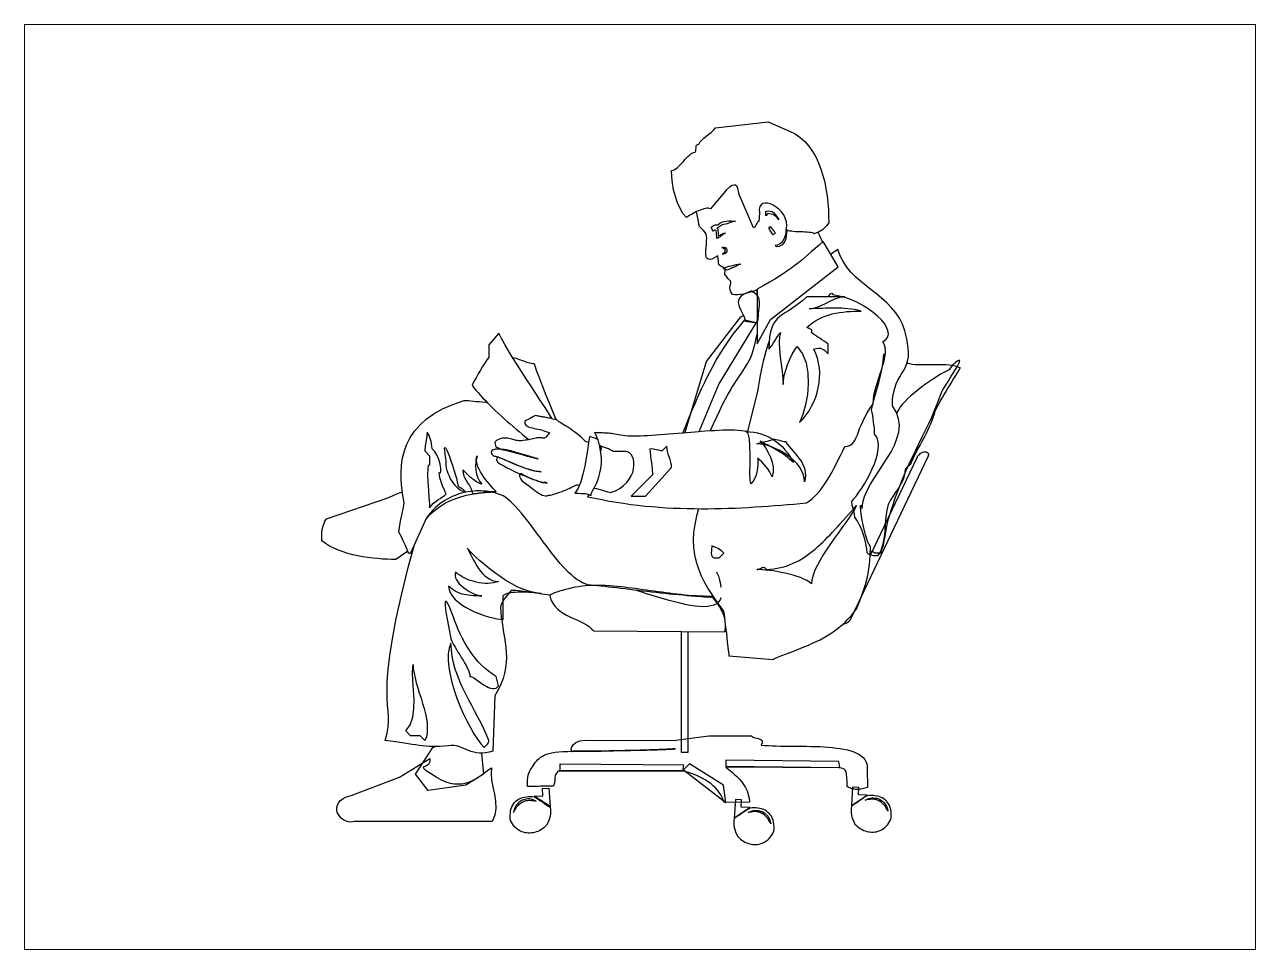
# Paper-space layout 'figure37' of a CAD drawing. Extents: x 1 to 637, y -1 to 476.
# The model-space entities are those that its viewports show. They can reach past a viewport. Long polylines and large blocks are cut down to what shows.
import ezdxf

# ---------------------------------------------------------------- set-up
doc = ezdxf.new("R2010")
doc.units = 0
doc.header["$MEASUREMENT"] = 0
doc.layers.get('0').update_dxf_attribs({"linetype": 'CONTINUOUS'})

msp = doc.modelspace()

# ---------------------------------------------------------------- linework, layer by layer
at = {"linetype": 'Continuous'}
for points in [[(144.3236, 57.0335), (144.3564, 57.0193), (144.365, 57.0149), (144.3727, 57.0095), (144.3797, 57.0032), (144.3859, 56.9962), (144.3915, 56.9883), (144.3964, 56.9799), (144.4006, 56.9708), (144.4043, 56.9613), (144.4074, 56.9515), (144.4101, 56.9413), (144.412, 56.931), (144.4137, 56.9204), (144.415, 56.9099), (144.4157, 56.8996), (144.4162, 56.8894), (144.4164, 56.8794), (144.4127, 56.8749), (144.4097, 56.8715), (144.4073, 56.8691), (144.4052, 56.8675), (144.4031, 56.8663), (144.4006, 56.8652), (144.3978, 56.864), (144.3941, 56.8624), (144.3931, 56.8633), (144.3913, 56.8638), (144.389, 56.8643), (144.3864, 56.8647), (144.3832, 56.865), (144.3799, 56.8652), (144.3764, 56.8654), (144.3727, 56.8656), (144.369, 56.8657), (144.3655, 56.8657), (144.3622, 56.8661), (144.3592, 56.8663), (144.3564, 56.8666), (144.3543, 56.8672), (144.3526, 56.8677), (144.3515, 56.8686), (144.3522, 56.8749), (144.3517, 56.8806), (144.3499, 56.8863), (144.3475, 56.8913), (144.3442, 56.8959), (144.3403, 56.8999), (144.3361, 56.9034), (144.3317, 56.9061), (144.3273, 56.908), (144.3229, 56.9091), (144.3191, 56.9092), (144.3156, 56.9085), (144.3129, 56.9068), (144.311, 56.904), (144.3101, 56.8999), (144.3105, 56.8947), (144.3096, 56.8815), (144.3084, 56.8812), (144.3073, 56.88), (144.3063, 56.8784), (144.3054, 56.8766), (144.3045, 56.8747), (144.3035, 56.8731), (144.3024, 56.8719), (144.3012, 56.8715), (144.2793, 56.9225), (144.2786, 56.9278), (144.2777, 56.9318), (144.2763, 56.9348), (144.2744, 56.9366), (144.2719, 56.9369), (144.2688, 56.936), (144.2647, 56.9336), (144.26, 56.9297), (144.2356, 56.9006), (144.2341, 56.9013), (144.2323, 56.9015), (144.2302, 56.9015), (144.2279, 56.9012), (144.2255, 56.9006), (144.2228, 56.8998), (144.22, 56.8987), (144.2174, 56.8975), (144.2146, 56.8963), (144.2118, 56.8948), (144.2092, 56.8934), (144.2067, 56.892), (144.2044, 56.8908), (144.2023, 56.8894), (144.2006, 56.8884), (144.199, 56.8873), (144.1937, 56.8934), (144.1892, 56.9012), (144.1853, 56.9099), (144.1822, 56.9196), (144.1795, 56.9297), (144.1778, 56.9399), (144.1766, 56.9497), (144.1762, 56.959), (144.1783, 56.9594), (144.1804, 56.9602), (144.1827, 56.9616), (144.1848, 56.9634), (144.1873, 56.9655), (144.1895, 56.968), (144.1918, 56.9704), (144.1943, 56.973), (144.1965, 56.9757), (144.1988, 56.9781), (144.2011, 56.9806), (144.2036, 56.9827), (144.2057, 56.9844), (144.2079, 56.9858), (144.21, 56.9867), (144.2121, 56.9871), (144.2132, 56.989), (144.2135, 56.9911), (144.2137, 56.993), (144.2137, 56.995), (144.2139, 56.9967), (144.2144, 56.9979), (144.2157, 56.9988), (144.2179, 56.9992), (144.2197, 57.0025), (144.2223, 57.0056), (144.2256, 57.0086), (144.2293, 57.0116), (144.2332, 57.0144), (144.2369, 57.0174), (144.2404, 57.0205), (144.2435, 57.0241), (144.3236, 57.0335)], [(144.307, 56.7767), (144.3021, 56.7749), (144.2965, 56.7732), (144.2912, 56.7716), (144.2861, 56.7704), (144.2814, 56.7697), (144.277, 56.7693), (144.273, 56.7695), (144.2693, 56.77), (144.2668, 56.7737), (144.2656, 56.7769), (144.2654, 56.7798), (144.2658, 56.7827), (144.2663, 56.7851), (144.2668, 56.7872), (144.2668, 56.7893), (144.266, 56.7912), (144.2647, 56.7916), (144.2635, 56.7925), (144.2626, 56.7939), (144.2618, 56.7955), (144.2607, 56.7969), (144.2598, 56.7983), (144.2586, 56.7991), (144.2574, 56.7995), (144.2583, 56.8088), (144.2484, 56.8151), (144.2469, 56.8289), (144.2426, 56.8261), (144.2386, 56.8242), (144.2351, 56.8233), (144.2321, 56.8237), (144.2298, 56.826), (144.2286, 56.8303), (144.2284, 56.8372), (144.2297, 56.8468), (144.2298, 56.8519), (144.23, 56.8558), (144.2297, 56.8591), (144.229, 56.8619), (144.2277, 56.8643), (144.2256, 56.867), (144.2227, 56.87), (144.2188, 56.8736), (144.2181, 56.8773), (144.2174, 56.8819), (144.2165, 56.8866), (144.2155, 56.8917), (144.2143, 56.8961)], [(144.32, 56.8964), (144.3236, 56.8973), (144.3268, 56.8971), (144.3298, 56.8963), (144.3324, 56.8945), (144.3345, 56.8922), (144.3366, 56.8896), (144.3384, 56.8866), (144.3399, 56.8836), (144.3384, 56.8859), (144.3368, 56.8878), (144.335, 56.8896), (144.3331, 56.8908), (144.331, 56.8919), (144.3285, 56.8927), (144.3259, 56.8931), (144.3231, 56.8933), (144.32, 56.8901), (144.32, 56.8919), (144.32, 56.8938), (144.32, 56.8954), (144.32, 56.8964)], [(144.2414, 56.8679), (144.2398, 56.8663), (144.2388, 56.8679), (144.2377, 56.8705), (144.2367, 56.8726), (144.2383, 56.8738), (144.2398, 56.8749), (144.2411, 56.8756), (144.2421, 56.8759), (144.2434, 56.8763), (144.2444, 56.8764), (144.2456, 56.8764), (144.247, 56.8764), (144.2498, 56.8787), (144.253, 56.8803), (144.2565, 56.8814), (144.26, 56.8819), (144.2635, 56.8822), (144.2672, 56.8822), (144.2707, 56.882), (144.274, 56.882), (144.2712, 56.8814), (144.2684, 56.8805), (144.266, 56.8796), (144.2637, 56.8787), (144.2612, 56.8778), (144.2588, 56.8771), (144.2561, 56.8766), (144.2533, 56.8764), (144.253, 56.8761), (144.2523, 56.8752), (144.2511, 56.8743), (144.2497, 56.8735), (144.2483, 56.8726), (144.247, 56.8717), (144.246, 56.8712), (144.2455, 56.871), (144.247, 56.8694), (144.2472, 56.867), (144.2474, 56.8643), (144.2476, 56.8615), (144.2477, 56.8591), (144.2486, 56.8598), (144.2498, 56.8605), (144.2514, 56.8612), (144.253, 56.8621), (144.2547, 56.8628), (144.2563, 56.8633), (144.2579, 56.8636), (144.2589, 56.8638), (144.2574, 56.8631), (144.2556, 56.8621), (144.2539, 56.8608), (144.2521, 56.8594), (144.2504, 56.858), (144.2486, 56.8568), (144.247, 56.8558), (144.2455, 56.8551), (144.2453, 56.858), (144.2451, 56.861), (144.2448, 56.864), (144.2446, 56.867), (144.2441, 56.8675), (144.2434, 56.8677), (144.2425, 56.8679), (144.2414, 56.8679)], [(144.3247, 56.8717), (144.325, 56.8705), (144.3257, 56.8689), (144.3264, 56.8675), (144.3273, 56.8659), (144.3282, 56.8643), (144.3293, 56.8629), (144.3303, 56.8617), (144.3312, 56.8607), (144.3321, 56.8614), (144.3331, 56.8622), (144.3342, 56.8631), (144.335, 56.8638), (144.3342, 56.8649), (144.3333, 56.8659), (144.3324, 56.867), (144.3314, 56.8684), (144.3305, 56.8696), (144.3294, 56.8708), (144.3284, 56.8721), (144.3271, 56.8733), (144.3247, 56.8717)], [(144.351, 56.8679), (144.3508, 56.8642), (144.3499, 56.8601), (144.3487, 56.8563), (144.3468, 56.8526), (144.3445, 56.8494), (144.3415, 56.847), (144.3382, 56.8452), (144.3343, 56.8447), (144.3359, 56.8431), (144.341, 56.8437), (144.3449, 56.8454), (144.3478, 56.848), (144.3499, 56.8514), (144.3513, 56.8552), (144.352, 56.8596), (144.3524, 56.864), (144.3526, 56.8686), (144.3524, 56.8686), (144.352, 56.8686), (144.3515, 56.8682), (144.351, 56.8679)], [(144.3996, 56.8648), (144.4022, 56.8598), (144.4069, 56.8498), (144.4069, 56.85)], [(144.2176, 56.4428), (144.2144, 56.4317), (144.2116, 56.4189), (144.21, 56.4066), (144.2093, 56.3949), (144.2099, 56.3835), (144.2113, 56.3724), (144.2137, 56.3616), (144.2172, 56.3511), (144.2214, 56.3405), (144.2267, 56.33), (144.2327, 56.3193), (144.2397, 56.3086), (144.2474, 56.2976), (144.2558, 56.2862), (144.2561, 56.2844), (144.257, 56.2769), (144.2584, 56.2655), (144.26, 56.2522), (144.2614, 56.2389), (144.2628, 56.2275), (144.2637, 56.2201), (144.264, 56.2183), (144.3308, 56.2127), (144.3352, 56.2145), (144.3398, 56.2164), (144.3449, 56.2185), (144.3503, 56.2206), (144.3557, 56.2227), (144.3615, 56.225), (144.3675, 56.2273), (144.3736, 56.2297), (144.3796, 56.2322), (144.3855, 56.2346), (144.3915, 56.2373), (144.3973, 56.2401), (144.4031, 56.2427), (144.4083, 56.2457), (144.4136, 56.2485), (144.4183, 56.2515), (144.4229, 56.2546), (144.4271, 56.2578), (144.4311, 56.2608), (144.4348, 56.2637), (144.4381, 56.2667), (144.4413, 56.2697), (144.4441, 56.2725), (144.4465, 56.2751), (144.4488, 56.2776), (144.4509, 56.2799), (144.4527, 56.282), (144.4542, 56.2839), (144.4556, 56.2857), (144.4569, 56.2872), (144.4577, 56.2885), (144.4585, 56.2893), (144.4639, 56.302), (144.4684, 56.3146), (144.4723, 56.3269), (144.4753, 56.339), (144.4774, 56.3507), (144.479, 56.3623), (144.4798, 56.3735), (144.4802, 56.3844), (144.4762, 56.3919), (144.4727, 56.4029), (144.4695, 56.4156), (144.467, 56.428), (144.4653, 56.4389), (144.4648, 56.4461), (144.4655, 56.4482), (144.4674, 56.4433), (144.4683, 56.4522), (144.4711, 56.4615), (144.4751, 56.4708), (144.4802, 56.4804), (144.4862, 56.4901), (144.4926, 56.4999), (144.4991, 56.5097), (144.5054, 56.5197), (144.5114, 56.5297), (144.5165, 56.5397), (144.5205, 56.5498), (144.5233, 56.5598), (144.5242, 56.5698), (144.523, 56.5798), (144.5196, 56.5898), (144.5135, 56.5996), (144.5139, 56.6103), (144.5151, 56.6193), (144.517, 56.627), (144.5193, 56.6335), (144.5219, 56.6391), (144.5247, 56.644), (144.5275, 56.6487), (144.5303, 56.6531), (144.533, 56.6577), (144.5351, 56.6627), (144.5368, 56.6682), (144.5379, 56.6747), (144.538, 56.6824), (144.5373, 56.6913), (144.5354, 56.702), (144.5324, 56.7145), (144.5289, 56.7245), (144.5242, 56.7336), (144.5186, 56.742), (144.5121, 56.7497), (144.5049, 56.7571), (144.4972, 56.7639), (144.4893, 56.7706), (144.4811, 56.777), (144.473, 56.7835), (144.4649, 56.7902), (144.4574, 56.797), (144.4502, 56.804), (144.4439, 56.8118), (144.4383, 56.82), (144.4336, 56.8289), (144.4302, 56.8387), (144.428, 56.8372), (144.4255, 56.8354), (144.4225, 56.8333), (144.4196, 56.8311)], [(144.2533, 56.8416), (144.2546, 56.841), (144.2556, 56.8403), (144.2567, 56.8398), (144.2574, 56.8391), (144.2574, 56.8344), (144.2542, 56.8312), (144.2549, 56.8316), (144.256, 56.8321), (144.2572, 56.8324), (144.2583, 56.8331), (144.2595, 56.8337), (144.2604, 56.8344), (144.2611, 56.8351), (144.2612, 56.8359), (144.2612, 56.8375), (144.2611, 56.8384), (144.2605, 56.8389), (144.2598, 56.8395), (144.2597, 56.8409), (144.2588, 56.8409), (144.2579, 56.841), (144.257, 56.841), (144.2563, 56.8412), (144.2554, 56.8414), (144.2547, 56.8414), (144.254, 56.8416), (144.2533, 56.8416)], [(144.307, 56.7781), (144.3072, 56.6943), (144.3273, 56.7316), (144.4309, 56.8123), (144.4078, 56.8507), (144.4015, 56.8452), (144.3955, 56.8402), (144.3901, 56.8354), (144.385, 56.8309), (144.3799, 56.8265), (144.375, 56.8224), (144.3701, 56.8184), (144.365, 56.8144), (144.3598, 56.8104), (144.354, 56.8063), (144.348, 56.8023), (144.3413, 56.7979), (144.334, 56.7933), (144.3259, 56.7886), (144.317, 56.7835), (144.307, 56.7781)], [(144.2819, 56.8161), (144.2782, 56.8154), (144.2746, 56.8149), (144.2709, 56.814), (144.2674, 56.8133), (144.2639, 56.8125), (144.2605, 56.8116), (144.2575, 56.8107), (144.2549, 56.8098), (144.2563, 56.8091), (144.2574, 56.8086), (144.2584, 56.8081), (144.2597, 56.8079), (144.2611, 56.8077), (144.2628, 56.8082), (144.2653, 56.8091), (144.2684, 56.8105), (144.2698, 56.8109), (144.2714, 56.8116), (144.2733, 56.8125), (144.2753, 56.8137), (144.277, 56.8147), (144.2789, 56.8156), (144.2805, 56.8161), (144.2819, 56.8161)], [(144.307, 56.7681), (144.307, 56.7781)], [(144.0502, 56.4641), (144.0481, 56.4611), (144.0591, 56.4587), (144.0702, 56.4566), (144.0812, 56.4545), (144.0922, 56.4526), (144.1031, 56.451), (144.1142, 56.4494), (144.125, 56.4482), (144.1359, 56.4469), (144.1466, 56.4461), (144.1574, 56.4452), (144.1681, 56.4443), (144.1788, 56.4438), (144.1895, 56.4434), (144.2002, 56.4431), (144.2107, 56.4429), (144.2213, 56.4427), (144.2318, 56.4427), (144.2421, 56.4429), (144.2525, 56.4431), (144.2628, 56.4434), (144.2732, 56.4438), (144.2833, 56.4441), (144.2935, 56.4447), (144.3037, 56.4454), (144.3136, 56.4459), (144.3236, 56.4466), (144.3336, 56.4475), (144.3435, 56.4482), (144.3533, 56.4491), (144.3631, 56.4499), (144.3727, 56.4508), (144.3824, 56.4517), (144.3869, 56.4547), (144.3913, 56.4582), (144.3953, 56.462), (144.3994, 56.4662), (144.4032, 56.4708), (144.4069, 56.4757), (144.4106, 56.4808), (144.4141, 56.4864), (144.4176, 56.492), (144.4209, 56.498), (144.4243, 56.5043), (144.4276, 56.5106), (144.4309, 56.5172), (144.4343, 56.5239), (144.4376, 56.5309), (144.4409, 56.5379), (144.4448, 56.5383), (144.4479, 56.5392), (144.4506, 56.5406), (144.4528, 56.5425), (144.4548, 56.5451), (144.4567, 56.5481), (144.4583, 56.5516), (144.46, 56.5556), (144.4616, 56.56), (144.4635, 56.5651), (144.4658, 56.5704), (144.4683, 56.5761), (144.4714, 56.5823), (144.4749, 56.5889), (144.4791, 56.5958), (144.4842, 56.6031), (144.4846, 56.6094), (144.4854, 56.6158), (144.4868, 56.6224), (144.4886, 56.6291), (144.4907, 56.6357), (144.4928, 56.6424), (144.4949, 56.6491), (144.4972, 56.6556), (144.4991, 56.6619), (144.5007, 56.668), (144.5019, 56.674), (144.5028, 56.6796), (144.503, 56.6847), (144.5025, 56.6896), (144.5012, 56.6938), (144.499, 56.6976), (144.5037, 56.701), (144.5065, 56.7052), (144.5075, 56.7097), (144.5068, 56.7146), (144.5047, 56.7201), (144.5014, 56.7255), (144.4967, 56.7311), (144.4909, 56.7369), (144.4842, 56.7423), (144.4767, 56.7478), (144.4686, 56.7528), (144.46, 56.7574), (144.4509, 56.7616), (144.4416, 56.7651), (144.4379, 56.7662), (144.4379, 56.7662)], [(144.2902, 56.7718), (144.2826, 56.7678), (144.2789, 56.7628), (144.2782, 56.7574), (144.2796, 56.7516), (144.2823, 56.7457), (144.2851, 56.7399), (144.2875, 56.7343), (144.2886, 56.729), (144.2905, 56.729), (144.2924, 56.7287), (144.2947, 56.7285), (144.297, 56.7281), (144.2993, 56.7278), (144.3016, 56.7276), (144.3035, 56.7273), (144.3054, 56.7273), (144.3086, 56.7306), (144.3089, 56.7386), (144.3096, 56.7458), (144.3105, 56.7522), (144.3107, 56.7578), (144.31, 56.7627), (144.3079, 56.7672), (144.304, 56.7713), (144.2977, 56.7751), (144.297, 56.7749), (144.2961, 56.7746), (144.2951, 56.7741), (144.2938, 56.7735), (144.2928, 56.7728), (144.2917, 56.7723), (144.2909, 56.772), (144.2902, 56.7718)], [(144.3827, 56.7192), (144.3869, 56.7231), (144.3913, 56.7266), (144.396, 56.7295), (144.4008, 56.7323), (144.4059, 56.7348), (144.4109, 56.7367), (144.4162, 56.7385), (144.4216, 56.7401), (144.4271, 56.7413), (144.4327, 56.7423), (144.4383, 56.743), (144.4439, 56.7437), (144.4495, 56.7441), (144.4549, 56.7444), (144.4606, 56.7446), (144.466, 56.7446), (144.4607, 56.7458), (144.4555, 56.7469), (144.4504, 56.7476), (144.4455, 56.7481), (144.4406, 56.7486), (144.4357, 56.7488), (144.4309, 56.749), (144.4262, 56.749), (144.4215, 56.749), (144.4167, 56.7488), (144.4118, 56.7488), (144.4069, 56.7486), (144.402, 56.7485), (144.3969, 56.7483), (144.3917, 56.7481), (144.3864, 56.7481), (144.3897, 56.7483), (144.3932, 56.7488), (144.3966, 56.7499), (144.3999, 56.7509), (144.4034, 56.7523), (144.4067, 56.7539), (144.4102, 56.7555), (144.4136, 56.7572), (144.4169, 56.759), (144.4204, 56.7606), (144.4237, 56.7621), (144.4272, 56.7635), (144.4306, 56.7646), (144.4339, 56.7656), (144.4374, 56.7662), (144.4407, 56.7663), (144.3827, 56.7663), (144.3768, 56.7607), (144.3708, 56.756), (144.3652, 56.7518), (144.3599, 56.7483), (144.3548, 56.7451), (144.3501, 56.7422), (144.3457, 56.7392), (144.3415, 56.736), (144.3378, 56.7325), (144.3345, 56.7287), (144.3317, 56.7243), (144.3293, 56.719), (144.3275, 56.7127), (144.3261, 56.7053), (144.3252, 56.6968), (144.3249, 56.6866), (144.3275, 56.6894), (144.3298, 56.6925), (144.3319, 56.6959), (144.334, 56.6992), (144.3359, 56.7025), (144.338, 56.7059), (144.3403, 56.709), (144.3429, 56.712), (144.341, 56.7053), (144.3405, 56.6964), (144.341, 56.6861), (144.3421, 56.6748), (144.3436, 56.6633), (144.345, 56.6519), (144.3461, 56.6414), (144.3466, 56.6322), (144.3471, 56.6385), (144.3485, 56.6459), (144.3506, 56.6541), (144.3534, 56.6626), (144.3568, 56.671), (144.3603, 56.6787), (144.3643, 56.6852), (144.3683, 56.6903), (144.3764, 56.6792), (144.3817, 56.6655), (144.3843, 56.6501), (144.385, 56.6336), (144.3838, 56.617), (144.381, 56.6012), (144.3769, 56.5867), (144.3718, 56.5744), (144.3771, 56.58), (144.3818, 56.586), (144.3862, 56.5924), (144.3901, 56.5991), (144.3934, 56.6059), (144.3964, 56.613), (144.3987, 56.6203), (144.4004, 56.6277), (144.4017, 56.6352), (144.4024, 56.6428), (144.4025, 56.6503), (144.402, 56.6578), (144.4008, 56.6652), (144.399, 56.6726), (144.3967, 56.6797), (144.3936, 56.6866), (144.3973, 56.6876), (144.4006, 56.688), (144.4034, 56.6878), (144.4059, 56.6871), (144.4081, 56.6859), (144.4104, 56.6841), (144.4127, 56.6818), (144.4153, 56.6794), (144.4153, 56.6938), (144.4125, 56.6964), (144.4094, 56.6987), (144.406, 56.7008), (144.4027, 56.7029), (144.3994, 56.705), (144.396, 56.7071), (144.3929, 56.7094), (144.3901, 56.712), (144.3903, 56.7132), (144.3904, 56.7141), (144.3906, 56.7148), (144.3904, 56.7155), (144.3899, 56.7162), (144.3885, 56.7171), (144.3862, 56.718), (144.3827, 56.7192)], [(144.4157, 56.7663), (144.4166, 56.7676), (144.4192, 56.7706), (144.4211, 56.7716), (144.4227, 56.7699), (144.4322, 56.7679), (144.4374, 56.7663), (144.4374, 56.7663)], [(144.1934, 56.5581), (144.1979, 56.5695), (144.2027, 56.5809), (144.2074, 56.5923), (144.2121, 56.6035), (144.2171, 56.6147), (144.2221, 56.6258), (144.2274, 56.6368), (144.2328, 56.6478), (144.2386, 56.6587), (144.2446, 56.6694), (144.2509, 56.6801), (144.2575, 56.6906), (144.2646, 56.701), (144.2719, 56.7111), (144.2798, 56.7211), (144.2881, 56.7311), (144.3056, 56.7273), (144.2483, 56.6333), (144.2178, 56.56), (144.1934, 56.5581)], [(144.1964, 56.5583), (144.2297, 56.6673), (144.2823, 56.7357), (144.2861, 56.7375)], [(143.9942, 56.58), (143.9899, 56.5868), (143.9834, 56.5972), (143.9764, 56.6077), (143.9692, 56.6187), (143.9618, 56.63), (143.9544, 56.6412), (143.9471, 56.6522), (143.9401, 56.6633), (143.9334, 56.6738), (143.9273, 56.684), (143.9217, 56.6936), (143.9168, 56.7025), (143.9127, 56.7106), (143.8971, 56.6929), (143.8971, 56.6738), (143.8943, 56.6699), (143.8912, 56.6652), (143.8878, 56.6599), (143.8845, 56.6543), (143.881, 56.6485), (143.8777, 56.6426), (143.8745, 56.6368), (143.8717, 56.6312), (143.8745, 56.6275), (143.8775, 56.6238), (143.8808, 56.6201), (143.8842, 56.6163), (143.8878, 56.6122), (143.8915, 56.6084), (143.8954, 56.6044), (143.8994, 56.6003), (143.9034, 56.5963), (143.9076, 56.5923), (143.912, 56.5882), (143.9164, 56.5842), (143.9208, 56.58), (143.9252, 56.5761), (143.9297, 56.5721), (143.9343, 56.5683), (143.9388, 56.5642), (143.9434, 56.5605), (143.948, 56.5567), (143.9523, 56.5532), (143.9569, 56.5495), (143.9585, 56.5483), (143.9585, 56.5483)], [(144.3071, 56.7106), (144.3065, 56.7083), (144.3045, 56.7004), (144.3028, 56.6929), (144.301, 56.6857), (144.2989, 56.6787), (144.2961, 56.6719), (144.2924, 56.665), (144.2877, 56.658), (144.2851, 56.6538), (144.2824, 56.6498), (144.2798, 56.6459), (144.2774, 56.6422), (144.2749, 56.6384), (144.2723, 56.6343), (144.2696, 56.6301), (144.2668, 56.6254), (144.2637, 56.6201), (144.2605, 56.6144), (144.2572, 56.6079), (144.2533, 56.6003), (144.2493, 56.5921), (144.2449, 56.5826), (144.24, 56.5719), (144.2355, 56.5616)], [(144.3254, 56.6985), (144.325, 56.6976), (144.3224, 56.6901), (144.3201, 56.6827), (144.318, 56.6754), (144.3161, 56.668), (144.3145, 56.6608), (144.3131, 56.6538), (144.3117, 56.6468), (144.3107, 56.6401), (144.3094, 56.6338), (144.3086, 56.6279), (144.3075, 56.6221), (144.2923, 56.5609), (144.2879, 56.5614), (144.2831, 56.5619), (144.2781, 56.5623), (144.2726, 56.5625), (144.267, 56.5626), (144.2611, 56.5625), (144.2547, 56.5625), (144.2484, 56.5621), (144.242, 56.5619), (144.2351, 56.5616), (144.2283, 56.5611), (144.2214, 56.5605), (144.2179, 56.5602), (144.2179, 56.5604)], [(143.9336, 56.6734), (143.9341, 56.6734), (143.9364, 56.6729), (143.9387, 56.6724), (143.941, 56.6717), (143.9434, 56.6708), (143.9457, 56.6699), (143.9481, 56.6692), (143.9506, 56.6684), (143.9529, 56.6675), (143.9553, 56.6666), (143.9576, 56.6659), (143.9599, 56.6654), (143.9622, 56.6648), (143.9643, 56.6647), (143.9664, 56.6645), (143.9681, 56.6594), (143.9702, 56.6529), (143.973, 56.6456), (143.9762, 56.6373), (143.9797, 56.6284), (143.9834, 56.6189), (143.9872, 56.6091), (143.9914, 56.5991), (143.9955, 56.5891), (143.9995, 56.5793), (143.9999, 56.5784), (143.9999, 56.5786)], [(144.5359, 56.6652), (144.5375, 56.6648), (144.5398, 56.6643), (144.5438, 56.6636), (144.5482, 56.6631), (144.5529, 56.6627), (144.558, 56.6627), (144.5631, 56.6627), (144.5684, 56.6627), (144.5738, 56.6629), (144.5792, 56.6631), (144.5847, 56.6631), (144.5899, 56.6629), (144.5952, 56.6627), (144.6001, 56.6624), (144.6048, 56.6617), (144.6092, 56.6608), (144.6134, 56.6596), (144.6171, 56.658), (144.6148, 56.6541), (144.6124, 56.6501), (144.6097, 56.6459), (144.6069, 56.6414), (144.6041, 56.6368), (144.6012, 56.6321), (144.5983, 56.6273), (144.5954, 56.6226), (144.5926, 56.6179), (144.5898, 56.6131), (144.5871, 56.6084), (144.5847, 56.6038), (144.5824, 56.5993), (144.5805, 56.5951), (144.5785, 56.591), (144.5771, 56.5872), (144.5754, 56.5817), (144.5735, 56.5767), (144.5715, 56.5718), (144.5694, 56.567), (144.5671, 56.5623), (144.565, 56.5577), (144.5628, 56.5534), (144.5605, 56.549), (144.558, 56.5446), (144.5558, 56.5404), (144.5535, 56.536), (144.551, 56.5314), (144.5487, 56.5271), (144.5465, 56.5223), (144.5442, 56.5176), (144.5419, 56.5127), (144.5415, 56.5116), (144.5408, 56.5104), (144.5396, 56.5092), (144.5382, 56.5078), (144.5366, 56.5064), (144.5352, 56.5051), (144.5338, 56.5039), (144.5328, 56.5029), (144.5319, 56.495), (144.5298, 56.4876), (144.5265, 56.4806), (144.5226, 56.4741), (144.5184, 56.4678), (144.5142, 56.4615), (144.5103, 56.4554), (144.5072, 56.4491), (144.5051, 56.4406), (144.5037, 56.4306), (144.5026, 56.4194), (144.5018, 56.408), (144.5004, 56.3968), (144.4984, 56.3865), (144.4953, 56.3775), (144.4909, 56.3707), (144.4891, 56.3707), (144.487, 56.3707), (144.4849, 56.3709), (144.4828, 56.3714), (144.4807, 56.3719), (144.4786, 56.3728), (144.4765, 56.374), (144.4748, 56.3756), (144.4744, 56.3817), (144.4732, 56.3889), (144.4713, 56.3965), (144.469, 56.4043), (144.4662, 56.4119), (144.463, 56.4189), (144.4597, 56.4249), (144.4562, 56.4294), (144.4555, 56.4354), (144.4539, 56.4417), (144.4521, 56.448), (144.4514, 56.454), (144.4548, 56.4576), (144.4585, 56.4624), (144.4625, 56.4678), (144.4667, 56.4741), (144.4709, 56.481), (144.4751, 56.4881), (144.4791, 56.4957), (144.4828, 56.5034), (144.4862, 56.5113), (144.4888, 56.519), (144.4907, 56.5265), (144.4919, 56.5337), (144.4923, 56.5404), (144.4914, 56.5467), (144.4895, 56.5521), (144.4863, 56.5567), (144.486, 56.5653), (144.4849, 56.5751), (144.4835, 56.5849), (144.4818, 56.5935), (144.4839, 56.6037), (144.4865, 56.614), (144.4897, 56.6247), (144.4926, 56.6354), (144.4956, 56.6463), (144.4979, 56.6571), (144.4996, 56.668), (144.5002, 56.679), (144.5002, 56.6741)], [(144.48, 56.3784), (144.48, 56.3784), (144.4835, 56.3775), (144.4865, 56.3756), (144.4958, 56.3756), (144.4981, 56.3814), (144.4998, 56.3873), (144.5012, 56.3938), (144.5025, 56.4003), (144.5035, 56.407), (144.5046, 56.4138), (144.5058, 56.4205), (144.5074, 56.427), (144.513, 56.4445), (144.5184, 56.4603), (144.5238, 56.4746), (144.5289, 56.4878), (144.534, 56.4999), (144.5391, 56.5111), (144.5442, 56.5218), (144.5491, 56.532), (144.554, 56.5418), (144.5587, 56.5516), (144.5636, 56.5616), (144.5685, 56.5719), (144.5735, 56.5826), (144.5785, 56.5942), (144.5836, 56.6066), (144.5887, 56.6203), (144.5906, 56.6242), (144.594, 56.6301), (144.5985, 56.6371), (144.6034, 56.6449), (144.6082, 56.6526), (144.6124, 56.6596), (144.6154, 56.6654), (144.6164, 56.6692), (144.6145, 56.6689), (144.6125, 56.668), (144.6103, 56.6666), (144.6082, 56.6647), (144.6059, 56.6624), (144.6038, 56.6599), (144.6019, 56.6573), (144.6001, 56.6547)], [(144.6001, 56.6547), (144.5962, 56.6529), (144.5919, 56.6506), (144.587, 56.648), (144.5817, 56.6447), (144.5761, 56.6412), (144.5703, 56.6371), (144.5643, 56.6331), (144.5586, 56.6287), (144.5528, 56.6244), (144.5472, 56.6198), (144.5419, 56.6152), (144.537, 56.6108), (144.5328, 56.6066), (144.5291, 56.6026), (144.5259, 56.5988), (144.5238, 56.5954), (144.52, 56.5886)], [(144.2406, 56.3073), (144.2372, 56.3074), (144.2314, 56.3077), (144.2253, 56.3079), (144.2192, 56.3085), (144.213, 56.3088), (144.2065, 56.3093), (144.2001, 56.3099), (144.1934, 56.3106), (144.1867, 56.3111), (144.1799, 56.3118), (144.1732, 56.3125), (144.1664, 56.3132), (144.1594, 56.3139), (144.1526, 56.3148), (144.1457, 56.3155), (144.1389, 56.3163), (144.132, 56.317), (144.1252, 56.3179), (144.1185, 56.3186), (144.1119, 56.3195), (144.1054, 56.3202), (144.0989, 56.3211), (144.0926, 56.3218), (144.0863, 56.3225), (144.0803, 56.3232), (144.0744, 56.3239), (144.0688, 56.3244), (144.0631, 56.3249), (144.0579, 56.3255), (144.0528, 56.326), (144.0486, 56.3267), (144.0446, 56.3279), (144.0403, 56.3297), (144.0361, 56.3319), (144.0318, 56.3347), (144.0276, 56.3379), (144.0233, 56.3416), (144.019, 56.3456), (144.0148, 56.3498), (144.0104, 56.3546), (144.0062, 56.3593), (144.0018, 56.3645), (143.9974, 56.3698), (143.9932, 56.3752), (143.9888, 56.3809), (143.9846, 56.3866), (143.9802, 56.3924), (143.976, 56.3982), (143.9718, 56.404), (143.9676, 56.4096), (143.9634, 56.4152), (143.9592, 56.4208), (143.955, 56.4263), (143.9508, 56.4313), (143.9467, 56.4364), (143.9427, 56.4412), (143.9387, 56.4455), (143.9346, 56.4496), (143.9308, 56.4534), (143.9269, 56.4568), (143.9231, 56.4597), (143.9192, 56.4622), (143.9164, 56.4634), (143.9134, 56.4646), (143.9104, 56.4657), (143.9071, 56.4668), (143.9038, 56.4676), (143.9003, 56.4683), (143.8968, 56.4689), (143.8931, 56.4694), (143.8894, 56.4697), (143.8856, 56.4699), (143.8817, 56.4699), (143.8778, 56.4699), (143.8738, 56.4696), (143.87, 56.4692), (143.8659, 56.4687), (143.8619, 56.468), (143.8577, 56.4669), (143.8536, 56.4659), (143.8496, 56.4646), (143.8456, 56.4631), (143.8415, 56.4615), (143.8377, 56.4596), (143.8338, 56.4575), (143.83, 56.4552), (143.8261, 56.4527), (143.8224, 56.4501), (143.8188, 56.4471), (143.8153, 56.444), (143.8119, 56.4405), (143.8086, 56.4369), (143.8053, 56.4331), (143.8023, 56.4289), (143.7779, 56.3747), (143.7765, 56.3738), (143.7753, 56.3749), (143.7737, 56.3775), (143.772, 56.3814), (143.7699, 56.3866), (143.7672, 56.3928), (143.7641, 56.3996), (143.76, 56.407), (143.7614, 56.4178), (143.7628, 56.4264), (143.7642, 56.4329), (143.7655, 56.438), (143.7665, 56.4419), (143.7672, 56.4452), (143.7677, 56.4483), (143.7679, 56.4517), (143.766, 56.4632), (143.7644, 56.4748), (143.7635, 56.4864), (143.7634, 56.4978), (143.7639, 56.509), (143.7656, 56.5202), (143.7683, 56.5309), (143.7721, 56.5414), (143.7772, 56.5516), (143.7837, 56.5612), (143.7919, 56.5705), (143.8016, 56.5793), (143.8132, 56.5875), (143.8266, 56.5951), (143.8421, 56.6021), (143.8598, 56.6082), (143.861, 56.6082), (143.8631, 56.608), (143.8661, 56.6079), (143.8696, 56.6075), (143.8736, 56.6072), (143.878, 56.6066), (143.8826, 56.6063), (143.8873, 56.6059), (143.8917, 56.6054), (143.8947, 56.6052), (143.8947, 56.6051)], [(144.0495, 56.5439), (144.0479, 56.5444), (144.0461, 56.5449), (144.0449, 56.5453), (144.0417, 56.5486), (144.0386, 56.5516), (144.0353, 56.5546), (144.0319, 56.5572), (144.0288, 56.5597), (144.0254, 56.5619), (144.0223, 56.5642), (144.0193, 56.5661), (144.0163, 56.5681), (144.0135, 56.5698), (144.0109, 56.5714), (144.0086, 56.573), (144.0063, 56.5744), (144.0044, 56.5756), (144.0028, 56.5768), (144.0014, 56.5781), (143.9985, 56.5789), (143.9956, 56.5796), (143.9932, 56.5803), (143.9907, 56.5809), (143.9886, 56.5812), (143.9865, 56.5816), (143.9846, 56.5819), (143.9827, 56.5823), (143.9809, 56.5825), (143.9792, 56.5828), (143.9774, 56.5831), (143.9758, 56.5835), (143.9741, 56.5839), (143.9723, 56.5842), (143.9704, 56.5847), (143.9685, 56.5853), (143.9676, 56.5846), (143.9657, 56.5833), (143.963, 56.5821), (143.9602, 56.5805), (143.9574, 56.5791), (143.955, 56.5777), (143.953, 56.5765), (143.9523, 56.5756), (143.9523, 56.5735), (143.9529, 56.5718), (143.9538, 56.5702), (143.9552, 56.5691), (143.9567, 56.5681), (143.9588, 56.5674), (143.9611, 56.5667), (143.9637, 56.566), (143.9664, 56.5654), (143.9693, 56.5649), (143.9725, 56.5642), (143.9758, 56.5635), (143.9792, 56.5626), (143.9827, 56.5614), (143.9862, 56.5602), (143.9897, 56.5584), (143.9888, 56.5572), (143.9878, 56.556), (143.9869, 56.5548), (143.986, 56.5535), (143.9851, 56.5525), (143.9844, 56.5518), (143.9839, 56.5511), (143.9835, 56.5509), (143.9823, 56.5505), (143.9814, 56.5504), (143.9809, 56.5504), (143.9802, 56.5505), (143.9793, 56.5507), (143.9781, 56.5509), (143.9762, 56.5512), (143.9736, 56.5512), (143.9723, 56.5511), (143.9708, 56.5509), (143.969, 56.5505), (143.9669, 56.5502), (143.9648, 56.5497), (143.9625, 56.5491), (143.9601, 56.5486), (143.9576, 56.5481), (143.955, 56.5476), (143.9525, 56.5472), (143.9499, 56.5469), (143.9474, 56.5465), (143.9452, 56.5465), (143.9429, 56.5465), (143.941, 56.5467), (143.939, 56.547), (143.9374, 56.5474), (143.9357, 56.5479), (143.9339, 56.5484), (143.9322, 56.549), (143.9303, 56.5495), (143.9282, 56.55), (143.9262, 56.5504), (143.9241, 56.5505), (143.922, 56.5507), (143.9197, 56.5507), (143.9176, 56.5504), (143.9155, 56.5498), (143.9133, 56.5491), (143.9111, 56.5481), (143.9089, 56.5469), (143.9068, 56.5451), (143.9066, 56.5432), (143.9069, 56.5413), (143.9076, 56.5392), (143.9087, 56.5367), (143.9104, 56.5362), (143.912, 56.5355), (143.9133, 56.5349), (143.9147, 56.5342), (143.9157, 56.5337), (143.9171, 56.5334), (143.9183, 56.533), (143.9199, 56.5328), (143.9204, 56.5327), (143.9222, 56.5323), (143.9248, 56.5316), (143.9282, 56.5307), (143.9322, 56.5295), (143.9366, 56.5285), (143.9413, 56.5271), (143.9464, 56.5258), (143.9513, 56.5246), (143.956, 56.5232), (143.9604, 56.5221), (143.9644, 56.5211), (143.9678, 56.52), (143.9704, 56.5193), (143.9722, 56.519), (143.9727, 56.5188), (143.9716, 56.5192), (143.9701, 56.5195), (143.9681, 56.52), (143.9658, 56.5209), (143.9632, 56.5216), (143.9602, 56.5225), (143.9573, 56.5234), (143.9539, 56.5244), (143.9516, 56.5251), (143.9492, 56.5257), (143.9467, 56.5264), (143.9443, 56.5272), (143.9418, 56.5279), (143.9392, 56.5286), (143.9367, 56.5295), (143.9341, 56.5302), (143.9315, 56.5309), (143.9289, 56.5314), (143.9262, 56.5321), (143.9234, 56.5325), (143.9208, 56.533), (143.9182, 56.5334), (143.9155, 56.5335), (143.9129, 56.5335), (143.9111, 56.5335), (143.9092, 56.5335), (143.9075, 56.5335), (143.9057, 56.5332), (143.904, 56.5327), (143.9026, 56.532), (143.9015, 56.5307), (143.9006, 56.529), (143.9013, 56.5269), (143.9022, 56.5253), (143.9033, 56.5243), (143.9045, 56.5235), (143.9059, 56.5232), (143.9075, 56.5228), (143.9092, 56.5225), (143.9111, 56.5218), (143.9143, 56.5206), (143.9176, 56.5192), (143.9215, 56.5174), (143.9257, 56.5157), (143.9299, 56.5139), (143.9345, 56.512), (143.939, 56.51), (143.9438, 56.5081), (143.9485, 56.5064), (143.9532, 56.5046), (143.9578, 56.503), (143.9622, 56.5018), (143.9664, 56.5006), (143.9702, 56.4999), (143.9739, 56.4994), (143.9771, 56.4992), (143.9739, 56.4994), (143.9702, 56.4997), (143.9664, 56.5006), (143.9623, 56.5016), (143.958, 56.5029), (143.9534, 56.5043), (143.9487, 56.506), (143.9441, 56.5078), (143.9394, 56.5097), (143.9348, 56.5116), (143.9303, 56.5136), (143.9259, 56.5153), (143.9217, 56.5172), (143.9178, 56.5188), (143.9143, 56.5204), (143.9111, 56.5218), (143.9103, 56.5209), (143.9094, 56.5199), (143.9092, 56.5178), (143.9104, 56.5136), (143.9152, 56.5109), (143.9201, 56.5081), (143.9253, 56.5053), (143.931, 56.5025), (143.9366, 56.4997), (143.9422, 56.4971), (143.9478, 56.4946), (143.9534, 56.4922), (143.9588, 56.4899), (143.9639, 56.488), (143.9688, 56.4862), (143.9732, 56.4846), (143.9772, 56.4836), (143.9807, 56.4827), (143.9837, 56.4824), (143.986, 56.4825), (143.986, 56.4817), (143.986, 56.4815), (143.9858, 56.4818), (143.986, 56.4825), (143.9843, 56.4829), (143.9829, 56.4831), (143.982, 56.4829), (143.9811, 56.4827), (143.9802, 56.4825), (143.9792, 56.4825), (143.9778, 56.4829), (143.9757, 56.4836), (143.9744, 56.4839), (143.9729, 56.4845), (143.9713, 56.485), (143.9695, 56.4857), (143.9678, 56.4864), (143.9658, 56.4871), (143.9639, 56.488), (143.9618, 56.4887), (143.9599, 56.4895), (143.9578, 56.4906), (143.9559, 56.4915), (143.9539, 56.4923), (143.952, 56.4932), (143.9502, 56.4941), (143.9485, 56.495), (143.9469, 56.4958), (143.9455, 56.496), (143.9446, 56.4955), (143.9441, 56.4944), (143.9441, 56.4929), (143.9445, 56.4908), (143.9455, 56.4887), (143.9471, 56.4862), (143.9492, 56.4838), (143.9509, 56.4831), (143.9527, 56.482), (143.955, 56.4804), (143.9573, 56.4787), (143.9597, 56.4768), (143.9622, 56.4746), (143.965, 56.4725), (143.9676, 56.4704), (143.9704, 56.4683), (143.9732, 56.4664), (143.976, 56.4648), (143.9788, 56.4636), (143.9814, 56.4627), (143.9839, 56.4624), (143.9864, 56.4625), (143.9886, 56.4632), (143.9911, 56.4636), (143.9937, 56.4641), (143.9965, 56.465), (143.9995, 56.4659), (144.0027, 56.4669), (144.0058, 56.468), (144.0091, 56.4692), (144.0123, 56.4704), (144.0153, 56.4717), (144.0183, 56.4731), (144.0211, 56.4743), (144.0237, 56.4755), (144.026, 56.4766), (144.0281, 56.4776), (144.0297, 56.4787), (144.0309, 56.4794), (144.0332, 56.4792), (144.0354, 56.4788), (144.0354, 56.4788)], [(143.8105, 56.5344), (143.8103, 56.5383), (143.8098, 56.542), (143.8091, 56.5453), (143.8082, 56.5484), (143.8072, 56.5514), (143.806, 56.5544), (143.8047, 56.5572), (143.8033, 56.5598), (143.8028, 56.5539), (143.8016, 56.5467), (143.8002, 56.539), (143.7997, 56.5309), (143.8068, 56.5235), (143.8068, 56.5092), (143.8047, 56.5088), (143.8039, 56.5036), (143.8037, 56.4946), (143.8042, 56.4834), (143.8049, 56.4713), (143.8058, 56.4597), (143.8065, 56.4501), (143.8068, 56.444), (143.8098, 56.4476), (143.813, 56.451), (143.8163, 56.4536), (143.8196, 56.4562), (143.823, 56.4585), (143.8263, 56.4608), (143.8295, 56.4631), (143.8323, 56.4657), (143.8307, 56.4687), (143.8289, 56.4724), (143.8272, 56.4764), (143.8254, 56.4806), (143.8238, 56.4852), (143.8226, 56.4897), (143.8217, 56.4941), (143.8214, 56.4983), (143.8235, 56.4974), (143.8242, 56.4999), (143.824, 56.5046), (143.8228, 56.5109), (143.8207, 56.5179), (143.8179, 56.5248), (143.8144, 56.5306), (143.8105, 56.5344)], [(144.0644, 56.5479), (144.0626, 56.5488), (144.061, 56.5497), (144.0593, 56.5504), (144.0575, 56.5511), (144.0558, 56.5516), (144.054, 56.5519), (144.0524, 56.5523), (144.0509, 56.5523), (144.0493, 56.5432), (144.0477, 56.5321), (144.0458, 56.5202), (144.0437, 56.5076), (144.0409, 56.4953), (144.0375, 56.4839), (144.0335, 56.4741), (144.0284, 56.4666), (144.0339, 56.4664), (144.0377, 56.4662), (144.0405, 56.4662), (144.0426, 56.4662), (144.0446, 56.4661), (144.0467, 56.4655), (144.0495, 56.4645), (144.0535, 56.4629), (144.0531, 56.4641), (144.0535, 56.4657), (144.0544, 56.4678), (144.0558, 56.4703), (144.0575, 56.4734), (144.0595, 56.4771), (144.0616, 56.4813), (144.0635, 56.4862), (144.0654, 56.4915), (144.067, 56.4976), (144.0682, 56.5043), (144.0691, 56.5116), (144.0691, 56.5195), (144.0684, 56.5283), (144.067, 56.5377), (144.0644, 56.5479)], [(144.1934, 56.5581), (144.1932, 56.5583), (144.186, 56.5577), (144.1792, 56.5572), (144.1722, 56.5565), (144.1655, 56.556), (144.1588, 56.5555), (144.1524, 56.5549), (144.1461, 56.5546), (144.1399, 56.5542), (144.1341, 56.5539), (144.1287, 56.5537), (144.1234, 56.5535), (144.1185, 56.5535), (144.114, 56.5535), (144.1098, 56.5537), (144.1059, 56.554), (144.1026, 56.5546), (144.0989, 56.5553), (144.0956, 56.5558), (144.0926, 56.5563), (144.0898, 56.5567), (144.0872, 56.557), (144.0847, 56.5574), (144.0824, 56.5576), (144.0801, 56.5579), (144.0779, 56.5581), (144.0756, 56.5581), (144.0733, 56.5583), (144.0709, 56.5584), (144.0682, 56.5586), (144.0652, 56.5586), (144.0623, 56.5588), (144.0588, 56.559), (144.06, 56.5567), (144.0612, 56.554), (144.0624, 56.5509), (144.0633, 56.5484), (144.0633, 56.5484)], [(144.2898, 56.5604), (144.2958, 56.5602), (144.3017, 56.5595), (144.3073, 56.5584), (144.3128, 56.557), (144.3182, 56.5553), (144.3233, 56.553), (144.3282, 56.5505), (144.3329, 56.5476), (144.3373, 56.5444), (144.3417, 56.5409), (144.3457, 56.537), (144.3494, 56.5328), (144.3531, 56.5283), (144.3564, 56.5235), (144.3596, 56.5185), (144.3624, 56.5132), (144.3596, 56.5158), (144.3566, 56.5185), (144.3536, 56.5209), (144.3503, 56.5234), (144.3471, 56.5258), (144.3438, 56.5281), (144.3403, 56.5302), (144.337, 56.5323), (144.3336, 56.5342), (144.3301, 56.5362), (144.3268, 56.5379), (144.3236, 56.5397), (144.3203, 56.5414), (144.3173, 56.543), (144.3143, 56.5444), (144.3115, 56.5458), (144.3158, 56.5411), (144.32, 56.5353), (144.324, 56.5286), (144.3275, 56.5213), (144.3299, 56.5137), (144.3315, 56.506), (144.3315, 56.4985), (144.3298, 56.4915), (144.328, 56.4955), (144.3259, 56.4995), (144.3231, 56.5036), (144.3203, 56.5072), (144.3172, 56.5109), (144.314, 56.5144), (144.3108, 56.5176), (144.308, 56.5204), (144.308, 56.515), (144.3079, 56.5097), (144.3075, 56.5043), (144.3066, 56.4992), (144.3054, 56.4941), (144.3035, 56.4894), (144.3007, 56.4848), (144.2972, 56.4806), (144.2963, 56.4871), (144.2959, 56.4976), (144.2961, 56.5106), (144.2961, 56.5246), (144.2959, 56.5379), (144.2951, 56.5495), (144.2931, 56.5574), (144.2898, 56.5604)], [(143.8323, 56.5164), (143.8307, 56.5257), (143.83, 56.5318), (143.8298, 56.5351), (143.8305, 56.5362), (143.8316, 56.5351), (143.8331, 56.5321), (143.8351, 56.5278), (143.8372, 56.5223), (143.8394, 56.516), (143.8417, 56.5092), (143.844, 56.5023), (143.8459, 56.4955), (143.8477, 56.4892), (143.8491, 56.4838), (143.85, 56.4794), (143.8503, 56.4766), (143.8519, 56.4762), (143.8536, 56.4753), (143.8554, 56.4743), (143.8572, 56.4729), (143.8587, 56.4715), (143.86, 56.4704), (143.8608, 56.4696), (143.8612, 56.4692), (143.8591, 56.469), (143.8566, 56.4696), (143.8542, 56.4708), (143.8515, 56.4725), (143.8489, 56.475), (143.8463, 56.4778), (143.8437, 56.4811), (143.8412, 56.4846), (143.8389, 56.4885), (143.837, 56.4925), (143.8351, 56.4967), (143.8337, 56.5009), (143.8326, 56.505), (143.8321, 56.509), (143.8319, 56.5129), (143.8323, 56.5164)], [(144.0581, 56.4743), (144.0616, 56.4734), (144.0654, 56.4724), (144.0691, 56.4715), (144.0724, 56.4704), (144.0756, 56.4696), (144.0784, 56.4687), (144.0808, 56.468), (144.0826, 56.4673), (144.0905, 56.4703), (144.0972, 56.4738), (144.1029, 56.478), (144.1078, 56.4827), (144.1117, 56.4878), (144.1147, 56.493), (144.117, 56.4983), (144.1182, 56.5037), (144.1189, 56.5088), (144.1187, 56.5137), (144.118, 56.5183), (144.1166, 56.5221), (144.1147, 56.5255), (144.1122, 56.5279), (144.1092, 56.5297), (144.1059, 56.5302), (144.087, 56.53), (144.0861, 56.5309), (144.0845, 56.5318), (144.0824, 56.5328), (144.0798, 56.5341), (144.0768, 56.5351), (144.0737, 56.5363), (144.0702, 56.5376), (144.0666, 56.5388), (144.0666, 56.5392)], [(144.0665, 56.5399), (144.0672, 56.5383), (144.0686, 56.5362), (144.0682, 56.5314), (144.068, 56.5306), (144.068, 56.5307)], [(144.1438, 56.5309), (144.1443, 56.5221), (144.1455, 56.5129), (144.1468, 56.5034), (144.1473, 56.4946), (144.1147, 56.462), (144.1364, 56.462), (144.1764, 56.5055), (144.176, 56.5095), (144.1752, 56.5137), (144.1741, 56.5178), (144.1727, 56.5218), (144.1713, 56.5258), (144.1702, 56.53), (144.1694, 56.5341), (144.169, 56.5381), (144.1618, 56.5309), (144.1597, 56.5313), (144.1564, 56.532), (144.1526, 56.5328), (144.1487, 56.5335), (144.1454, 56.5341), (144.1429, 56.5339), (144.1424, 56.533), (144.1438, 56.5309)], [(144.3321, 56.549), (144.3338, 56.5488), (144.3359, 56.5484), (144.3385, 56.5477), (144.3412, 56.5472), (144.3438, 56.5465), (144.3463, 56.5458), (144.3485, 56.5455), (144.3501, 56.5453), (144.3529, 56.5413), (144.3559, 56.5376), (144.3589, 56.5341), (144.3619, 56.5306), (144.3648, 56.5272), (144.3676, 56.5239), (144.3703, 56.5206), (144.3729, 56.5172), (144.375, 56.5137), (144.3769, 56.5102), (144.3785, 56.5065), (144.3797, 56.5025), (144.3804, 56.4983), (144.3806, 56.4937), (144.3803, 56.489), (144.3792, 56.4838), (144.3787, 56.4897), (144.3771, 56.4957), (144.3747, 56.5013), (144.3715, 56.5065), (144.3675, 56.5116), (144.3629, 56.5164), (144.3578, 56.5209), (144.3524, 56.5249), (144.3468, 56.5286), (144.3408, 56.532), (144.3347, 56.5349), (144.3287, 56.5372), (144.3228, 56.5392), (144.317, 56.5406), (144.3117, 56.5414), (144.3066, 56.5418), (144.3096, 56.543), (144.3128, 56.5439), (144.3161, 56.5446), (144.3194, 56.5453), (144.3228, 56.546), (144.3261, 56.5469), (144.3293, 56.5477), (144.3321, 56.549)], [(143.9083, 56.4692), (143.9061, 56.4715), (143.9036, 56.4741), (143.901, 56.4771), (143.8982, 56.4803), (143.8954, 56.4838), (143.8924, 56.4874), (143.8896, 56.4911), (143.887, 56.4952), (143.8845, 56.499), (143.8824, 56.5029), (143.8806, 56.5067), (143.8792, 56.5106), (143.8784, 56.5141), (143.878, 56.5176), (143.8782, 56.5207), (143.8792, 56.5235), (143.8782, 56.519), (143.8773, 56.5137), (143.8771, 56.5079), (143.8775, 56.5018), (143.8785, 56.4957), (143.8803, 56.4899), (143.8831, 56.4846), (143.8866, 56.4801), (143.8845, 56.4808), (143.8826, 56.4818), (143.8805, 56.4829), (143.8785, 56.4839), (143.8764, 56.4853), (143.8745, 56.4867), (143.8726, 56.4881), (143.8708, 56.4897), (143.8689, 56.4911), (143.8671, 56.4927), (143.8654, 56.4943), (143.8636, 56.4958), (143.8621, 56.4974), (143.8605, 56.499), (143.8589, 56.5004), (143.8575, 56.5018), (143.8582, 56.4966), (143.8598, 56.4916), (143.8621, 56.4869), (143.8649, 56.4825), (143.8675, 56.4782), (143.8698, 56.4739), (143.8714, 56.4697), (143.8721, 56.4657), (143.8735, 56.4657), (143.875, 56.4659), (143.8768, 56.4661), (143.8787, 56.4662), (143.8806, 56.4666), (143.8828, 56.4668), (143.8848, 56.4671), (143.887, 56.4675), (143.8892, 56.4678), (143.8915, 56.4682), (143.8938, 56.4683), (143.8961, 56.4687), (143.8982, 56.4689), (143.9005, 56.469), (143.9026, 56.4692), (143.9047, 56.4692), (143.9083, 56.4692)], [(144.5631, 56.5297), (144.5635, 56.5297), (144.565, 56.5295), (144.5663, 56.5292), (144.5671, 56.5283), (144.5678, 56.5274), (144.5684, 56.5262), (144.5684, 56.5249), (144.568, 56.5235), (144.5675, 56.522), (144.4493, 56.2741), (144.4485, 56.2725), (144.4472, 56.2709), (144.4458, 56.2697), (144.4444, 56.2685), (144.4428, 56.2676), (144.4411, 56.2669), (144.4395, 56.2664), (144.4378, 56.2662), (144.4376, 56.2662), (144.4375, 56.2662)], [(144.4796, 56.3707), (144.5517, 56.522), (144.5526, 56.5235), (144.5538, 56.5249), (144.5552, 56.5262), (144.5566, 56.5274), (144.5582, 56.5283), (144.5598, 56.5292), (144.5615, 56.5295), (144.5631, 56.5297)], [(143.7737, 56.3777), (143.7551, 56.3654), (143.7488, 56.3654), (143.742, 56.3656), (143.735, 56.3659), (143.7278, 56.3665), (143.7202, 56.3672), (143.7127, 56.3682), (143.705, 56.3693), (143.6973, 56.3707), (143.6896, 56.3724), (143.682, 56.3744), (143.6747, 56.3768), (143.6675, 56.3795), (143.6606, 56.3824), (143.654, 56.3858), (143.6478, 56.3896), (143.6421, 56.3938), (143.6421, 56.3977), (143.6422, 56.4017), (143.6424, 56.4061), (143.6429, 56.4105), (143.6438, 56.415), (143.6452, 56.4192), (143.647, 56.4235), (143.6494, 56.4271), (143.7448, 56.4599), (143.7532, 56.464), (143.7611, 56.4671), (143.7653, 56.4683), (143.7653, 56.4683)], [(143.8011, 56.4261), (143.8053, 56.4315), (143.8132, 56.4392), (143.8219, 56.4457), (143.8312, 56.4515), (143.8412, 56.4562), (143.8517, 56.4601), (143.8628, 56.4632), (143.8743, 56.4655), (143.8861, 56.4671), (143.8982, 56.4682), (143.9008, 56.4682), (143.9008, 56.4682)], [(144.4588, 56.4475), (144.4556, 56.4417), (144.4516, 56.4354), (144.4471, 56.4285), (144.442, 56.4212), (144.4364, 56.4135), (144.4306, 56.4056), (144.4248, 56.3975), (144.419, 56.3891), (144.4134, 56.3809), (144.408, 56.3726), (144.4031, 56.3644), (144.3989, 56.3565), (144.3952, 56.3488), (144.3924, 56.3414), (144.3906, 56.3344), (144.3901, 56.3281), (144.3869, 56.3307), (144.3831, 56.3332), (144.3785, 56.3354), (144.3734, 56.3376), (144.368, 56.3395), (144.362, 56.3412), (144.3561, 56.3428), (144.3498, 56.3444), (144.3435, 56.3456), (144.3371, 56.3467), (144.3312, 56.3477), (144.3254, 56.3484), (144.3198, 56.3491), (144.3149, 56.3495), (144.3105, 56.3498), (144.3066, 56.3498), (144.308, 56.35), (144.3094, 56.3504), (144.3108, 56.3509), (144.3121, 56.3516), (144.3135, 56.3523), (144.3149, 56.3528), (144.3161, 56.3532), (144.3175, 56.3533), (144.3212, 56.3498), (144.3268, 56.3504), (144.3324, 56.3509), (144.3377, 56.3518), (144.3429, 56.353), (144.3478, 56.3542), (144.3527, 56.3558), (144.3575, 56.3575), (144.362, 56.3595), (144.3666, 56.3616), (144.371, 56.3639), (144.3752, 56.3663), (144.3794, 56.3689), (144.3834, 56.3717), (144.3875, 56.3747), (144.3915, 56.3777), (144.3955, 56.381), (144.3994, 56.3844), (144.4032, 56.3879), (144.4071, 56.3915), (144.4108, 56.3952), (144.4146, 56.3991), (144.4185, 56.4031), (144.4223, 56.4072), (144.4262, 56.4114), (144.4301, 56.4156), (144.4339, 56.4199), (144.4379, 56.4243), (144.442, 56.4289), (144.446, 56.4334), (144.4502, 56.438), (144.4544, 56.4427), (144.4588, 56.4475)], [(143.991, 56.3106), (143.9869, 56.3111), (143.9823, 56.3118), (143.9776, 56.3125), (143.973, 56.3132), (143.9685, 56.3139), (143.9639, 56.3146), (143.9594, 56.3153), (143.955, 56.316), (143.9508, 56.3165), (143.9466, 56.317), (143.9425, 56.3174), (143.9387, 56.3177), (143.935, 56.3181), (143.9315, 56.3181), (143.9276, 56.3132), (143.9241, 56.309), (143.9213, 56.3055), (143.9189, 56.302), (143.9169, 56.2986), (143.9157, 56.2948), (143.9152, 56.2906), (143.9154, 56.2855), (143.9162, 56.2774), (143.9175, 56.2694), (143.9187, 56.2615), (143.9199, 56.2539), (143.9213, 56.2462), (143.9224, 56.2387), (143.9232, 56.231), (143.9239, 56.2234), (143.9241, 56.2157), (143.9238, 56.208), (143.9229, 56.1999), (143.9213, 56.1919), (143.919, 56.1836), (143.9157, 56.175), (143.9117, 56.1661), (143.9064, 56.157), (143.9036, 56.0728), (143.8978, 56.0709), (143.8924, 56.0699), (143.8873, 56.0693), (143.8828, 56.0695), (143.8784, 56.07), (143.8742, 56.0709), (143.8701, 56.0721), (143.8663, 56.0737), (143.8626, 56.0751), (143.8589, 56.0767), (143.8552, 56.0783), (143.8515, 56.0795), (143.8477, 56.0806), (143.8438, 56.0811), (143.8396, 56.0813), (143.8352, 56.0809), (143.8288, 56.0802), (143.8226, 56.0798), (143.8168, 56.0797), (143.8114, 56.0797), (143.8061, 56.0798), (143.8011, 56.0804), (143.7958, 56.0807), (143.7907, 56.0814), (143.7855, 56.0821), (143.78, 56.083), (143.7742, 56.0839), (143.7683, 56.0849), (143.7616, 56.086), (143.7546, 56.0869), (143.7471, 56.0879), (143.7388, 56.089), (143.7418, 56.1), (143.7436, 56.1093), (143.7443, 56.1177), (143.7441, 56.1256), (143.7436, 56.1337), (143.7427, 56.1426), (143.742, 56.1528), (143.7418, 56.1649), (143.7422, 56.1794), (143.7434, 56.1971), (143.746, 56.2187), (143.75, 56.2443), (143.7558, 56.275), (143.7639, 56.3109), (143.7742, 56.3532), (143.783, 56.3861), (143.783, 56.3859)], [(143.7823, 56.3833), (143.7816, 56.383), (143.7816, 56.383)], [(144.2379, 56.3859), (144.2377, 56.3842), (144.2374, 56.3816), (144.2372, 56.3786), (144.237, 56.3756), (144.2372, 56.3726), (144.2379, 56.3702), (144.2391, 56.3686), (144.2414, 56.3679), (144.2488, 56.3679), (144.256, 56.3751), (144.2546, 56.3765), (144.2532, 56.3779), (144.2516, 56.3791), (144.2497, 56.3805), (144.2474, 56.3819), (144.2448, 56.3831), (144.2416, 56.3845), (144.2379, 56.3859)], [(143.9771, 56.3135), (143.9686, 56.3142), (143.9599, 56.3162), (143.9509, 56.3193), (143.9416, 56.3232), (143.9325, 56.3281), (143.9234, 56.3333), (143.9145, 56.3391), (143.9061, 56.3453), (143.898, 56.3514), (143.8905, 56.3574), (143.8836, 56.3631), (143.8778, 56.3684), (143.8728, 56.3733), (143.8689, 56.3772), (143.8663, 56.3803), (143.8649, 56.3823), (143.8663, 56.3793), (143.8678, 56.3759), (143.8698, 56.3723), (143.8717, 56.3682), (143.8738, 56.3642), (143.8763, 56.36), (143.8789, 56.3556), (143.8815, 56.3516), (143.8845, 56.3475), (143.8878, 56.3439), (143.8912, 56.3405), (143.8948, 56.3376), (143.8987, 56.3351), (143.9029, 56.3332), (143.9073, 56.3319), (143.9119, 56.3316), (143.9083, 56.3304), (143.9045, 56.3295), (143.9005, 56.329), (143.8961, 56.3288), (143.8917, 56.3288), (143.8871, 56.3291), (143.8826, 56.3298), (143.878, 56.3307), (143.8735, 56.3319), (143.8689, 56.3332), (143.8645, 56.3349), (143.8605, 56.3367), (143.8565, 56.3388), (143.8529, 56.3411), (143.8496, 56.3435), (143.8466, 56.3461), (143.8458, 56.3433), (143.8458, 56.3404), (143.8465, 56.3374), (143.8479, 56.3344), (143.8498, 56.3312), (143.8522, 56.3283), (143.8552, 56.3253), (143.8586, 56.3225), (143.8621, 56.3198), (143.8657, 56.3176), (143.8694, 56.3153), (143.8733, 56.3135), (143.877, 56.312), (143.8805, 56.3107), (143.8836, 56.31), (143.8866, 56.3099), (143.8833, 56.3099), (143.8798, 56.3099), (143.8764, 56.31), (143.8731, 56.31), (143.8696, 56.3104), (143.8663, 56.3106), (143.8631, 56.3111), (143.8598, 56.3116), (143.8566, 56.3125), (143.8535, 56.3134), (143.8503, 56.3146), (143.8473, 56.316), (143.8444, 56.3177), (143.8415, 56.3197), (143.8387, 56.3218), (143.8359, 56.3244), (143.8366, 56.3191), (143.8386, 56.3139), (143.8417, 56.309), (143.8459, 56.3042), (143.8508, 56.2999), (143.8566, 56.2957), (143.8628, 56.2918), (143.8694, 56.2883), (143.8763, 56.285), (143.8833, 56.2822), (143.8903, 56.2797), (143.8969, 56.2776), (143.9034, 56.276), (143.9094, 56.2748), (143.9147, 56.2739), (143.9192, 56.2737), (143.9192, 56.3099), (143.9208, 56.3111), (143.9227, 56.3123), (143.925, 56.3132), (143.9278, 56.3141), (143.9308, 56.3148), (143.9339, 56.3153), (143.9376, 56.3156), (143.9413, 56.3158), (143.9453, 56.316), (143.9495, 56.316), (143.9539, 56.3158), (143.9583, 56.3155), (143.963, 56.3151), (143.9676, 56.3148), (143.9723, 56.3142), (143.9771, 56.3135)], [(144.2448, 56.3465), (144.2456, 56.3449), (144.2479, 56.3397), (144.2497, 56.3339), (144.2511, 56.3279), (144.2516, 56.3232), (144.2516, 56.3235)], [(143.9904, 56.3095), (143.9921, 56.3037), (143.9948, 56.2985), (143.9981, 56.2939), (144.002, 56.29), (144.0062, 56.2864), (144.0109, 56.2832), (144.016, 56.2802), (144.0211, 56.2776), (144.0263, 56.2751), (144.0316, 56.2729), (144.0368, 56.2704), (144.0417, 56.268), (144.0463, 56.2653), (144.0505, 56.2627), (144.0542, 56.2595), (144.0574, 56.2562), (144.2579, 56.255), (144.2589, 56.2639), (144.2584, 56.2723), (144.2563, 56.2801), (144.2533, 56.2871), (144.2497, 56.2935), (144.2458, 56.2993), (144.242, 56.3044), (144.2384, 56.3088), (144.2323, 56.3088), (144.2262, 56.309), (144.2202, 56.3093), (144.2142, 56.3095), (144.2083, 56.31), (144.2023, 56.3104), (144.1964, 56.3109), (144.1904, 56.3116), (144.1846, 56.3123), (144.1788, 56.3128), (144.1731, 56.3137), (144.1673, 56.3144), (144.1615, 56.3151), (144.1557, 56.316), (144.1499, 56.3169), (144.1443, 56.3176), (144.1385, 56.3184), (144.1327, 56.3191), (144.1271, 56.32), (144.1213, 56.3207), (144.1157, 56.3214), (144.1099, 56.3221), (144.1043, 56.3228), (144.0986, 56.3235), (144.0928, 56.3241), (144.0872, 56.3244), (144.0814, 56.3249), (144.0756, 56.3253), (144.0698, 56.3255), (144.064, 56.3256), (144.0581, 56.3256), (144.0523, 56.3256), (144.0486, 56.3255), (144.0442, 56.3251), (144.0396, 56.3246), (144.0347, 56.3237), (144.0297, 56.3228), (144.0246, 56.3218), (144.0193, 56.3205), (144.0144, 56.3193), (144.0095, 56.3181), (144.0051, 56.3167), (144.0011, 56.3155), (143.9974, 56.3141), (143.9944, 56.3128), (143.9923, 56.3116), (143.9909, 56.3106), (143.9904, 56.3095)], [(144.0503, 56.3263), (144.0499, 56.3255)], [(144.2514, 56.3069), (144.2504, 56.3037), (144.2481, 56.3004), (144.2449, 56.2976), (144.2411, 56.2957), (144.2365, 56.2943), (144.2313, 56.2934), (144.2255, 56.2932), (144.219, 56.2934), (144.2121, 56.2941), (144.2048, 56.2951), (144.1972, 56.2967), (144.1892, 56.2985), (144.1809, 56.3004), (144.1725, 56.3027), (144.1639, 56.3051), (144.1554, 56.3077), (144.1466, 56.3104), (144.138, 56.313), (144.1294, 56.3158), (144.1213, 56.3183), (144.1213, 56.3183)], [(143.9083, 56.1868), (143.9024, 56.1905), (143.8966, 56.1945), (143.8912, 56.1991), (143.8859, 56.204), (143.881, 56.2092), (143.8763, 56.2147), (143.8717, 56.2206), (143.8677, 56.2266), (143.8636, 56.2327), (143.86, 56.239), (143.8565, 56.2455), (143.8533, 56.2518), (143.8503, 56.2583), (143.8477, 56.2648), (143.8452, 56.2711), (143.8431, 56.2772), (143.8365, 56.2939), (143.8324, 56.3013), (143.8305, 56.3011), (143.8305, 56.295), (143.8317, 56.2846), (143.834, 56.2716), (143.8366, 56.2578), (143.8394, 56.2446), (143.8403, 56.2418), (143.8417, 56.2387), (143.8435, 56.2352), (143.8456, 56.2315), (143.8479, 56.2278), (143.8501, 56.2238), (143.8528, 56.2197), (143.8552, 56.2157), (143.8579, 56.2117), (143.8601, 56.2076), (143.8624, 56.2036), (143.8643, 56.1999), (143.8661, 56.1963), (143.8673, 56.1927), (143.868, 56.1896), (143.8684, 56.1868), (143.87, 56.1866), (143.8715, 56.1859), (143.8736, 56.1849), (143.8757, 56.1835), (143.878, 56.1819), (143.8805, 56.1801), (143.8829, 56.1782), (143.8857, 56.1764), (143.8884, 56.1745), (143.8912, 56.1728), (143.8941, 56.1712), (143.8969, 56.17), (143.8999, 56.1689), (143.9027, 56.1684), (143.9055, 56.1682), (143.9083, 56.1686), (143.9119, 56.1722), (143.9083, 56.1868)], [(144.1908, 56.2553), (144.1908, 56.0709), (144.2016, 56.0709), (144.2016, 56.2553), (144.2016, 56.2553)], [(143.8975, 56.089), (143.8938, 56.0977), (143.8898, 56.1067), (143.8854, 56.1154), (143.8806, 56.1244), (143.8759, 56.1333), (143.8712, 56.1423), (143.8663, 56.1514), (143.8617, 56.1605), (143.8572, 56.1698), (143.8529, 56.1791), (143.8493, 56.1884), (143.8459, 56.198), (143.8433, 56.2076), (143.8412, 56.2175), (143.84, 56.2273), (143.8394, 56.2375), (143.8368, 56.2299), (143.8354, 56.2211), (143.8352, 56.2115), (143.8361, 56.2008), (143.838, 56.1896), (143.8409, 56.1778), (143.8444, 56.1657), (143.8486, 56.1537), (143.8531, 56.1417), (143.8582, 56.1302), (143.8635, 56.1189), (143.8691, 56.1086), (143.8745, 56.0991), (143.8799, 56.0907), (143.8852, 56.0837), (143.8901, 56.0781), (143.8915, 56.0795), (143.8927, 56.0809), (143.8941, 56.0821), (143.8952, 56.0835), (143.8961, 56.0849), (143.8968, 56.0862), (143.8973, 56.0876), (143.8975, 56.089)], [(143.7816, 56.2048), (143.7819, 56.1985), (143.783, 56.1917), (143.7846, 56.1845), (143.7865, 56.177), (143.7888, 56.1694), (143.7911, 56.1615), (143.7937, 56.1535), (143.7961, 56.1456), (143.7984, 56.1375), (143.8004, 56.1298), (143.8019, 56.1221), (143.803, 56.1147), (143.8033, 56.1075), (143.803, 56.1009), (143.8019, 56.0947), (143.7997, 56.089), (143.7925, 56.0962), (143.7779, 56.0962), (143.7707, 56.1035), (143.7772, 56.113), (143.7811, 56.1244), (143.7828, 56.1375), (143.783, 56.1516), (143.7823, 56.1657), (143.7814, 56.1799), (143.7809, 56.1931), (143.7816, 56.2048)], [(144.2334, 56.0958), (144.2986, 56.0958), (144.3007, 56.0942), (144.3037, 56.0932), (144.307, 56.0923), (144.3101, 56.0912), (144.3129, 56.09), (144.3147, 56.0881), (144.3149, 56.0855), (144.3133, 56.082), (144.3186, 56.0814), (144.3242, 56.0811), (144.3299, 56.0807), (144.3361, 56.0806), (144.3424, 56.0804), (144.3487, 56.0804), (144.3554, 56.0802), (144.362, 56.0802), (144.3689, 56.0802), (144.3757, 56.08), (144.3825, 56.08), (144.3892, 56.0798), (144.396, 56.0797), (144.4027, 56.0795), (144.4094, 56.0792), (144.4159, 56.0788), (144.422, 56.0781), (144.4281, 56.0774), (144.4339, 56.0767), (144.4395, 56.0756), (144.4448, 56.0744), (144.4499, 56.073), (144.4544, 56.0716), (144.4586, 56.0697), (144.4625, 56.0678), (144.4658, 56.0655), (144.4688, 56.0628), (144.4713, 56.06), (144.473, 56.0569), (144.4744, 56.0534), (144.4751, 56.0497), (144.4751, 56.0455), (144.4755, 56.0173), (144.4735, 56.0166), (144.4716, 56.016), (144.4695, 56.0155), (144.4674, 56.015), (144.4653, 56.0146), (144.4632, 56.0145), (144.4611, 56.0143), (144.459, 56.0141), (144.4571, 56.0143), (144.4549, 56.0145), (144.453, 56.0148), (144.4511, 56.0153), (144.4493, 56.0159), (144.4478, 56.0167), (144.446, 56.0176), (144.4446, 56.0188), (144.4443, 56.0262), (144.4439, 56.0323), (144.4436, 56.0373), (144.4428, 56.0409), (144.4414, 56.0437), (144.4392, 56.0455), (144.436, 56.0467), (144.4315, 56.0471), (144.2595, 56.0481), (144.2593, 56.0479), (144.26, 56.0472), (144.2616, 56.046), (144.2637, 56.0444), (144.2663, 56.0425), (144.2693, 56.0401), (144.2726, 56.0371), (144.2761, 56.0339), (144.2796, 56.0302), (144.283, 56.0262), (144.2863, 56.0218), (144.2891, 56.0171), (144.2917, 56.012), (144.2935, 56.0066), (144.2949, 56.0008), (144.2952, 55.9946), (144.2567, 55.9943), (144.2553, 55.9982), (144.2537, 56.002), (144.2516, 56.0059), (144.2491, 56.0096), (144.2465, 56.0131), (144.2434, 56.0166), (144.24, 56.0199), (144.2362, 56.023), (144.2321, 56.026), (144.2277, 56.029), (144.2228, 56.0316), (144.2178, 56.0341), (144.2123, 56.0365), (144.2065, 56.0387), (144.2004, 56.0406), (144.1939, 56.0422), (144.1837, 56.0422), (144.0032, 56.0422), (144.0007, 56.039), (143.9993, 56.0367), (143.9986, 56.0348), (143.9983, 56.0329), (143.9981, 56.0306), (143.9979, 56.028), (143.9974, 56.0243), (143.9962, 56.0194), (143.9951, 56.0194), (143.9935, 56.0194), (143.9913, 56.0194), (143.9888, 56.0192), (143.986, 56.0192), (143.9829, 56.019), (143.9795, 56.019), (143.9762, 56.019), (143.9729, 56.0188), (143.9695, 56.0188), (143.9665, 56.0187), (143.9637, 56.0187), (143.9611, 56.0185), (143.959, 56.0185), (143.9574, 56.0185), (143.9564, 56.0185), (143.9564, 56.022), (143.9562, 56.0253), (143.9562, 56.0288), (143.9567, 56.0325), (143.9574, 56.0362), (143.959, 56.0404), (143.9615, 56.0451), (143.9648, 56.0502), (143.9665, 56.0527), (143.9681, 56.0551), (143.9701, 56.0574), (143.9718, 56.0595), (143.9739, 56.0614), (143.9764, 56.0634), (143.979, 56.0649), (143.982, 56.0665), (143.9853, 56.0679), (143.9892, 56.0692), (143.9935, 56.07), (143.9986, 56.0709), (144.0042, 56.0716), (144.0105, 56.0721), (144.0177, 56.0723), (144.0256, 56.0725), (144.03, 56.0725), (144.0347, 56.0725), (144.0398, 56.0725), (144.0451, 56.0727), (144.0507, 56.0727), (144.0565, 56.0727), (144.0624, 56.0728), (144.0686, 56.0728), (144.0749, 56.073), (144.0814, 56.073), (144.0877, 56.0732), (144.0943, 56.0734), (144.1008, 56.0734), (144.1071, 56.0735), (144.1136, 56.0737), (144.1199, 56.0739), (144.1261, 56.0739), (144.1322, 56.0741), (144.138, 56.0742), (144.1436, 56.0744), (144.149, 56.0746), (144.1541, 56.0748), (144.1588, 56.0749), (144.1632, 56.0751), (144.1673, 56.0753), (144.171, 56.0755), (144.1741, 56.0756), (144.1767, 56.0756), (144.179, 56.0758), (144.1806, 56.076), (144.1816, 56.0762), (144.1822, 56.0763), (144.1802, 56.0762), (144.1781, 56.076), (144.1755, 56.0758), (144.1725, 56.0756), (144.1692, 56.0755), (144.1655, 56.0753), (144.1617, 56.0749), (144.1574, 56.0749), (144.1531, 56.0748), (144.1483, 56.0746), (144.1436, 56.0744), (144.1385, 56.0742), (144.1333, 56.0741), (144.1278, 56.0739), (144.1222, 56.0737), (144.1166, 56.0737), (144.1108, 56.0735), (144.1049, 56.0734), (144.0991, 56.0732), (144.0931, 56.0732), (144.0872, 56.073), (144.0812, 56.073), (144.0752, 56.0728), (144.0693, 56.0728), (144.0635, 56.0727), (144.0577, 56.0727), (144.0519, 56.0727), (144.0465, 56.0725), (144.0411, 56.0725), (144.0358, 56.0725), (144.0307, 56.0725), (144.0258, 56.0725), (144.0244, 56.0718), (144.0235, 56.0732), (144.0232, 56.0758), (144.024, 56.0792), (144.0263, 56.0828), (144.0302, 56.086), (144.036, 56.0884), (144.044, 56.0893), (144.1785, 56.0891), (144.2334, 56.0958)], [(143.8859, 56.069), (143.8889, 56.0373), (143.8619, 56.0208), (143.8044, 56.0127), (143.7851, 56.0373), (143.8119, 56.0783), (143.8156, 56.0797), (143.8156, 56.0797)], [(143.6868, 56.005), (143.7607, 56.033), (143.807, 56.0614), (143.8072, 56.0579), (143.8065, 56.0553), (143.8054, 56.0532), (143.804, 56.0518), (143.8025, 56.0507), (143.8009, 56.0499), (143.7993, 56.0493), (143.7981, 56.0488), (143.7974, 56.0483), (143.797, 56.0476), (143.7977, 56.0465), (143.7991, 56.0451), (143.8016, 56.0432), (143.8054, 56.0406), (143.8105, 56.0373), (143.8172, 56.033), (143.8245, 56.029), (143.8314, 56.026), (143.838, 56.0239), (143.8444, 56.0229), (143.8501, 56.0225), (143.8559, 56.0229), (143.8612, 56.0239), (143.8664, 56.0255), (143.8712, 56.0274), (143.8759, 56.0299), (143.8805, 56.0325), (143.8848, 56.0355), (143.8891, 56.0385), (143.8933, 56.0415), (143.8973, 56.0444), (143.9013, 56.0472), (143.9006, 56.0383), (143.9015, 56.0285), (143.9034, 56.018), (143.9057, 56.0071), (143.9075, 55.9961), (143.9082, 55.9852), (143.9066, 55.9747), (143.9026, 55.965), (143.6918, 55.965), (143.6875, 55.9643), (143.6832, 55.9647), (143.6792, 55.9657), (143.6755, 55.9675), (143.6724, 55.9698), (143.6696, 55.9726), (143.6675, 55.9757), (143.6659, 55.9792), (143.665, 55.9829), (143.665, 55.9866), (143.6661, 55.9903), (143.6678, 55.9939), (143.6708, 55.9973), (143.6748, 56.0003), (143.6801, 56.0029), (143.6868, 56.005)], [(144.0063, 56.0425), (144.0063, 56.0532), (144.1946, 56.0515), (144.1929, 56.0425), (144.0063, 56.0425)], [(144.2593, 55.9941), (144.2558, 56.0209), (144.2037, 56.0532), (144.1946, 56.0443), (144.2593, 55.9941)], [(144.2593, 56.0497), (144.4334, 56.0479), (144.4316, 56.0569), (144.2593, 56.0586), (144.2593, 56.0497)], [(143.989, 56.0162), (143.9907, 55.9882), (143.9665, 56.0038), (143.9797, 56.0043), (143.9792, 56.0157), (143.989, 56.0162)], [(144.4527, 56.0178), (144.4511, 55.9897), (144.4749, 56.0053), (144.4618, 56.0059), (144.4623, 56.0173), (144.4527, 56.0178)], [(143.9664, 56.0031), (143.9695, 56.0011), (143.9729, 55.999), (143.9762, 55.9969), (143.9797, 55.9946), (143.9829, 55.9924), (143.9858, 55.9904), (143.9885, 55.9887), (143.9907, 55.9871), (143.9913, 55.9836), (143.9914, 55.9803), (143.9913, 55.9768), (143.9907, 55.9734), (143.99, 55.9701), (143.9888, 55.9668), (143.9874, 55.9633), (143.9855, 55.9596), (143.9834, 55.9575), (143.9813, 55.9556), (143.979, 55.954), (143.9767, 55.9524), (143.9744, 55.9512), (143.972, 55.9501), (143.9697, 55.9492), (143.9672, 55.9485), (143.9648, 55.9478), (143.9623, 55.9477), (143.9599, 55.9475), (143.9574, 55.9475), (143.955, 55.9477), (143.9525, 55.948), (143.9501, 55.9487), (143.9476, 55.9494), (143.9446, 55.9508), (143.942, 55.9526), (143.9394, 55.9547), (143.9371, 55.9568), (143.935, 55.9592), (143.9332, 55.9617), (143.9318, 55.9641), (143.9306, 55.9666), (143.9297, 55.9705), (143.9297, 55.9743), (143.9301, 55.9783), (143.9306, 55.982), (143.9313, 55.985), (143.9324, 55.9878), (143.9338, 55.9904), (143.9353, 55.9927), (143.9371, 55.9948), (143.939, 55.9966), (143.9411, 55.9983), (143.9436, 55.9997), (143.946, 56.0008), (143.9487, 56.0018), (143.9513, 56.0025), (143.9543, 56.0031), (143.9573, 56.0034), (143.9602, 56.0034), (143.9632, 56.0034), (143.9664, 56.0031)], [(143.9697, 55.9961), (143.9672, 55.9975), (143.9648, 55.9985), (143.962, 55.9992), (143.9594, 55.9996), (143.9567, 55.9996), (143.9544, 55.9994), (143.9523, 55.999), (143.9506, 55.9985), (143.9481, 55.9976), (143.9459, 55.9962), (143.9434, 55.9946), (143.9413, 55.9925), (143.9392, 55.9899), (143.9374, 55.9869), (143.936, 55.9833), (143.935, 55.9792), (143.936, 55.981), (143.9369, 55.9824), (143.9376, 55.9838), (143.9383, 55.9848), (143.9388, 55.9861), (143.9395, 55.9869), (143.9402, 55.988), (143.941, 55.9889), (143.9424, 55.9903), (143.9438, 55.9915), (143.9452, 55.9925), (143.9466, 55.9936), (143.9481, 55.9946), (143.9495, 55.9954), (143.9511, 55.9961), (143.9527, 55.9968), (143.9544, 55.9971), (143.9562, 55.9975), (143.9581, 55.9976), (143.9601, 55.9976), (143.9622, 55.9975), (143.9646, 55.9971), (143.9671, 55.9968), (143.9697, 55.9961)], [(144.2737, 55.9989), (144.2721, 55.9708), (144.2959, 55.9864), (144.2828, 55.9869), (144.2833, 55.9983), (144.2737, 55.9989)], [(144.4751, 56.0046), (144.4721, 56.0027), (144.4688, 56.0006), (144.4655, 55.9985), (144.4621, 55.9962), (144.459, 55.9939), (144.456, 55.992), (144.4534, 55.9903), (144.4511, 55.9887), (144.4506, 55.9852), (144.4504, 55.9819), (144.4506, 55.9783), (144.4511, 55.975), (144.4518, 55.9717), (144.453, 55.9684), (144.4544, 55.9648), (144.4563, 55.9612), (144.4585, 55.9591), (144.4606, 55.9571), (144.4628, 55.9556), (144.4651, 55.954), (144.4674, 55.9528), (144.4697, 55.9517), (144.472, 55.9508), (144.4744, 55.9501), (144.4769, 55.9494), (144.4791, 55.9492), (144.4816, 55.9491), (144.484, 55.9491), (144.4865, 55.9492), (144.489, 55.9496), (144.4914, 55.9503), (144.4939, 55.951), (144.4968, 55.9524), (144.4995, 55.9542), (144.5021, 55.9563), (144.5044, 55.9584), (144.5065, 55.9608), (144.5082, 55.9633), (144.5096, 55.9657), (144.5109, 55.9682), (144.5117, 55.972), (144.5117, 55.9759), (144.5114, 55.9799), (144.5109, 55.9836), (144.5102, 55.9866), (144.5091, 55.9894), (144.5077, 55.992), (144.5061, 55.9943), (144.5044, 55.9964), (144.5025, 55.9982), (144.5004, 55.9999), (144.4981, 56.0013), (144.4954, 56.0024), (144.4928, 56.0034), (144.4902, 56.0041), (144.4872, 56.0046), (144.4842, 56.005), (144.4812, 56.005), (144.4783, 56.005), (144.4751, 56.0046)], [(144.4721, 55.9976), (144.4746, 55.999), (144.477, 56.0001), (144.4798, 56.0008), (144.4825, 56.0011), (144.4851, 56.0011), (144.4874, 56.001), (144.4895, 56.0006), (144.4912, 56.0001), (144.4937, 55.9992), (144.496, 55.9978), (144.4984, 55.9962), (144.5005, 55.9941), (144.5026, 55.9915), (144.5044, 55.9885), (144.5058, 55.9848), (144.5068, 55.9808), (144.5058, 55.9826), (144.5049, 55.984), (144.5042, 55.9854), (144.5035, 55.9864), (144.503, 55.9876), (144.5023, 55.9885), (144.5016, 55.9896), (144.5009, 55.9904), (144.4995, 55.9918), (144.4981, 55.9931), (144.4967, 55.9941), (144.4953, 55.9952), (144.4937, 55.9962), (144.4923, 55.9969), (144.4907, 55.9976), (144.4891, 55.9983), (144.4874, 55.9987), (144.4856, 55.999), (144.4837, 55.9992), (144.4818, 55.9992), (144.4797, 55.999), (144.4772, 55.9987), (144.4748, 55.9983), (144.4721, 55.9976)], [(144.2961, 55.9857), (144.2931, 55.9838), (144.2898, 55.9817), (144.2865, 55.9796), (144.2831, 55.9773), (144.28, 55.975), (144.277, 55.9731), (144.2744, 55.9713), (144.2721, 55.9698), (144.2716, 55.9663), (144.2714, 55.9629), (144.2716, 55.9594), (144.2721, 55.9561), (144.2728, 55.9528), (144.274, 55.9494), (144.2754, 55.9459), (144.2774, 55.9422), (144.2795, 55.9401), (144.2816, 55.9382), (144.2838, 55.9366), (144.2861, 55.935), (144.2884, 55.9338), (144.2907, 55.9328), (144.293, 55.9319), (144.2954, 55.9312), (144.2979, 55.9305), (144.3002, 55.9303), (144.3026, 55.9301), (144.3051, 55.9301), (144.3075, 55.9303), (144.31, 55.9307), (144.3124, 55.9314), (144.3149, 55.9321), (144.3179, 55.9335), (144.3205, 55.9352), (144.3231, 55.9373), (144.3254, 55.9394), (144.3275, 55.9419), (144.3293, 55.9443), (144.3307, 55.9468), (144.3319, 55.9492), (144.3328, 55.9531), (144.3328, 55.957), (144.3324, 55.961), (144.3319, 55.9647), (144.3312, 55.9677), (144.3301, 55.9705), (144.3287, 55.9731), (144.3271, 55.9754), (144.3254, 55.9775), (144.3235, 55.9792), (144.3214, 55.981), (144.3191, 55.9824), (144.3165, 55.9834), (144.3138, 55.9845), (144.3112, 55.9852), (144.3082, 55.9857), (144.3052, 55.9861), (144.3023, 55.9861), (144.2993, 55.9861), (144.2961, 55.9857)], [(144.2931, 55.9787), (144.2956, 55.9801), (144.298, 55.9811), (144.3008, 55.9819), (144.3035, 55.9822), (144.3061, 55.9822), (144.3084, 55.982), (144.3105, 55.9817), (144.3122, 55.9811), (144.3147, 55.9803), (144.317, 55.9789), (144.3194, 55.9773), (144.3215, 55.9752), (144.3236, 55.9726), (144.3254, 55.9696), (144.3268, 55.9659), (144.3279, 55.9619), (144.3268, 55.9636), (144.3259, 55.965), (144.3252, 55.9664), (144.3245, 55.9675), (144.324, 55.9687), (144.3233, 55.9696), (144.3226, 55.9706), (144.3219, 55.9715), (144.3205, 55.9729), (144.3191, 55.9741), (144.3177, 55.9752), (144.3163, 55.9762), (144.3147, 55.9773), (144.3133, 55.978), (144.3117, 55.9787), (144.3101, 55.9794), (144.3084, 55.9797), (144.3066, 55.9801), (144.3047, 55.9803), (144.3028, 55.9803), (144.3007, 55.9801), (144.2982, 55.9797), (144.2958, 55.9794), (144.2931, 55.9787)]]:
    msp.add_lwpolyline(points, dxfattribs=at)

psp = doc.layouts.new('figure37')

# ---------------------------------------------------------------- viewports
at = {"layer": '0'}
psp.add_viewport(center=(319, 237.49), size=(635.98, 477.7705), view_center_point=(144.1281, 56.4759), view_height=1.411893, dxfattribs=at)

doc.saveas('drawing.dxf')
